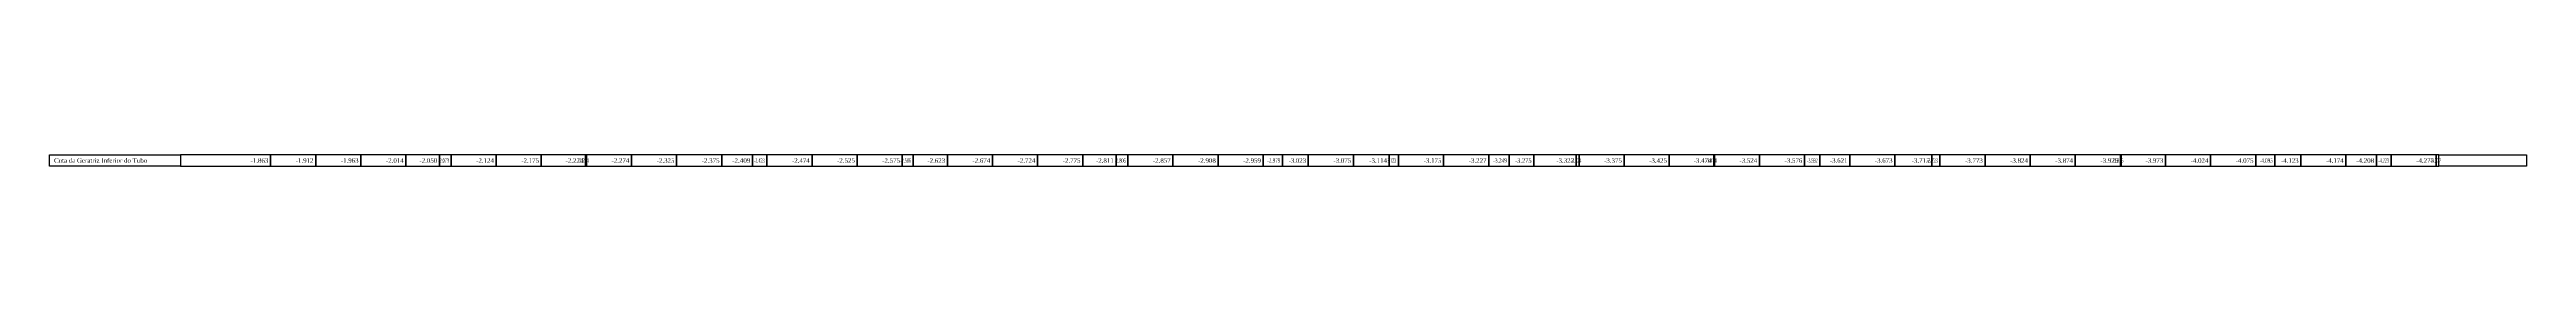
# Model space of a CAD drawing. Extents: x -44 to 14114764, y -20 to 289527804.
# Drawn here: x 361583 to 362132, y 7353880 to 7353882 of the extents above; entities that cross this region are included whole.
import ezdxf
from ezdxf.enums import TextEntityAlignment as Align

# ---------------------------------------------------------------- set-up
doc = ezdxf.new("R2010")
doc.units = 0
doc.layers.add('PS_PERFIL_COTA_LIN', color=7, linetype='Continuous')
doc.layers.add('PS_PERFIL_COTA_TXT', color=5, linetype='Continuous')
doc.styles.get("Standard").update_dxf_attribs({"font": 'times.ttf'})

msp = doc.modelspace()

# ---------------------------------------------------------------- linework, layer by layer
at = {"layer": 'PS_PERFIL_COTA_LIN', "linetype": 'Continuous'}
for points in [[(361612.308, 7353882.163), (361612.308, 7353879.663), (361583.308, 7353879.663), (361583.308, 7353882.163)], [(361612.308, 7353882.163), (361612.308, 7353879.663), (361632.308, 7353879.663), (361632.308, 7353882.163)], [(361632.308, 7353882.163), (361632.308, 7353879.663), (361642.308, 7353879.663), (361642.308, 7353882.163)], [(361642.308, 7353882.163), (361642.308, 7353879.663), (361652.308, 7353879.663), (361652.308, 7353882.163)], [(361652.308, 7353882.163), (361652.308, 7353879.663), (361662.308, 7353879.663), (361662.308, 7353882.163)], [(361662.308, 7353882.163), (361662.308, 7353879.663), (361669.74, 7353879.663), (361669.74, 7353882.163)], [(361669.74, 7353882.163), (361669.74, 7353879.663), (361672.308, 7353879.663), (361672.308, 7353882.163)], [(361672.308, 7353882.163), (361672.308, 7353879.663), (361682.308, 7353879.663), (361682.308, 7353882.163)], [(361682.308, 7353882.163), (361682.308, 7353879.663), (361692.308, 7353879.663), (361692.308, 7353882.163)], [(361692.308, 7353882.163), (361692.308, 7353879.663), (361702.116, 7353879.663), (361702.116, 7353882.163)], [(361702.116, 7353882.163), (361702.116, 7353879.663), (361702.308, 7353879.663), (361702.308, 7353882.163)], [(361702.308, 7353882.163), (361702.308, 7353879.663), (361712.308, 7353879.663), (361712.308, 7353882.163)], [(361712.308, 7353882.163), (361712.308, 7353879.663), (361722.308, 7353879.663), (361722.308, 7353882.163)], [(361722.308, 7353882.163), (361722.308, 7353879.663), (361732.308, 7353879.663), (361732.308, 7353882.163)], [(361732.308, 7353882.163), (361732.308, 7353879.663), (361739.144, 7353879.663), (361739.144, 7353882.163)], [(361739.144, 7353882.163), (361739.144, 7353879.663), (361742.308, 7353879.663), (361742.308, 7353882.163)], [(361742.308, 7353882.163), (361742.308, 7353879.663), (361752.308, 7353879.663), (361752.308, 7353882.163)], [(361752.308, 7353882.163), (361752.308, 7353879.663), (361762.308, 7353879.663), (361762.308, 7353882.163)], [(361762.308, 7353882.163), (361762.308, 7353879.663), (361772.308, 7353879.663), (361772.308, 7353882.163)], [(361772.308, 7353882.163), (361772.308, 7353879.663), (361774.72, 7353879.663), (361774.72, 7353882.163)], [(361774.72, 7353882.163), (361774.72, 7353879.663), (361782.308, 7353879.663), (361782.308, 7353882.163)], [(361782.308, 7353882.163), (361782.308, 7353879.663), (361792.308, 7353879.663), (361792.308, 7353882.163)], [(361792.308, 7353882.163), (361792.308, 7353879.663), (361802.308, 7353879.663), (361802.308, 7353882.163)], [(361802.308, 7353882.163), (361802.308, 7353879.663), (361812.308, 7353879.663), (361812.308, 7353882.163)], [(361812.308, 7353882.163), (361812.308, 7353879.663), (361819.686, 7353879.663), (361819.686, 7353882.163)], [(361819.686, 7353882.163), (361819.686, 7353879.663), (361822.308, 7353879.663), (361822.308, 7353882.163)], [(361822.308, 7353882.163), (361822.308, 7353879.663), (361832.308, 7353879.663), (361832.308, 7353882.163)], [(361832.308, 7353882.163), (361832.308, 7353879.663), (361842.308, 7353879.663), (361842.308, 7353882.163)], [(361842.308, 7353882.163), (361842.308, 7353879.663), (361852.308, 7353879.663), (361852.308, 7353882.163)], [(361852.308, 7353882.163), (361852.308, 7353879.663), (361856.597, 7353879.663), (361856.597, 7353882.163)], [(361856.597, 7353882.163), (361856.597, 7353879.663), (361862.308, 7353879.663), (361862.308, 7353882.163)], [(361862.308, 7353882.163), (361862.308, 7353879.663), (361872.308, 7353879.663), (361872.308, 7353882.163)], [(361872.308, 7353882.163), (361872.308, 7353879.663), (361880.257, 7353879.663), (361880.257, 7353882.163)], [(361880.257, 7353882.163), (361880.257, 7353879.663), (361882.308, 7353879.663), (361882.308, 7353882.163)], [(361882.308, 7353882.163), (361882.308, 7353879.663), (361892.308, 7353879.663), (361892.308, 7353882.163)], [(361892.308, 7353882.163), (361892.308, 7353879.663), (361902.308, 7353879.663), (361902.308, 7353882.163)], [(361902.308, 7353882.163), (361902.308, 7353879.663), (361906.835, 7353879.663), (361906.835, 7353882.163)], [(361906.835, 7353882.163), (361906.835, 7353879.663), (361912.308, 7353879.663), (361912.308, 7353882.163)], [(361912.308, 7353882.163), (361912.308, 7353879.663), (361921.712, 7353879.663), (361921.712, 7353882.163)], [(361921.712, 7353882.163), (361921.712, 7353879.663), (361922.308, 7353879.663), (361922.308, 7353882.163)], [(361922.308, 7353882.163), (361922.308, 7353879.663), (361932.308, 7353879.663), (361932.308, 7353882.163)], [(361932.308, 7353882.163), (361932.308, 7353879.663), (361942.308, 7353879.663), (361942.308, 7353882.163)], [(361942.308, 7353882.163), (361942.308, 7353879.663), (361952.163, 7353879.663), (361952.163, 7353882.163)], [(361952.163, 7353882.163), (361952.163, 7353879.663), (361952.308, 7353879.663), (361952.308, 7353882.163)], [(361952.308, 7353882.163), (361952.308, 7353879.663), (361962.308, 7353879.663), (361962.308, 7353882.163)], [(361962.308, 7353882.163), (361962.308, 7353879.663), (361972.308, 7353879.663), (361972.308, 7353882.163)], [(361972.308, 7353882.163), (361972.308, 7353879.663), (361975.707, 7353879.663), (361975.707, 7353882.163)], [(361975.707, 7353882.163), (361975.707, 7353879.663), (361982.308, 7353879.663), (361982.308, 7353882.163)], [(361982.308, 7353882.163), (361982.308, 7353879.663), (361992.308, 7353879.663), (361992.308, 7353882.163)], [(361992.308, 7353882.163), (361992.308, 7353879.663), (362000.475, 7353879.663), (362000.475, 7353882.163)], [(362000.475, 7353882.163), (362000.475, 7353879.663), (362002.308, 7353879.663), (362002.308, 7353882.163)], [(362002.308, 7353882.163), (362002.308, 7353879.663), (362012.308, 7353879.663), (362012.308, 7353882.163)], [(362012.308, 7353882.163), (362012.308, 7353879.663), (362022.308, 7353879.663), (362022.308, 7353882.163)], [(362022.308, 7353882.163), (362022.308, 7353879.663), (362032.308, 7353879.663), (362032.308, 7353882.163)], [(362032.308, 7353882.163), (362032.308, 7353879.663), (362042.308, 7353879.663), (362042.308, 7353882.163)], [(362042.308, 7353882.163), (362042.308, 7353879.663), (362042.48, 7353879.663), (362042.48, 7353882.163)], [(362042.48, 7353882.163), (362042.48, 7353879.663), (362052.308, 7353879.663), (362052.308, 7353882.163)], [(362052.308, 7353882.163), (362052.308, 7353879.663), (362062.308, 7353879.663), (362062.308, 7353882.163)], [(362062.308, 7353882.163), (362062.308, 7353879.663), (362072.308, 7353879.663), (362072.308, 7353882.163)], [(362072.308, 7353882.163), (362072.308, 7353879.663), (362076.558, 7353879.663), (362076.558, 7353882.163)], [(362076.558, 7353882.163), (362076.558, 7353879.663), (362082.308, 7353879.663), (362082.308, 7353882.163)], [(362082.308, 7353882.163), (362082.308, 7353879.663), (362092.308, 7353879.663), (362092.308, 7353882.163)], [(362092.308, 7353882.163), (362092.308, 7353879.663), (362099.05, 7353879.663), (362099.05, 7353882.163)], [(362099.05, 7353882.163), (362099.05, 7353879.663), (362102.308, 7353879.663), (362102.308, 7353882.163)], [(362102.308, 7353882.163), (362102.308, 7353879.663), (362112.308, 7353879.663), (362112.308, 7353882.163)], [(362112.308, 7353882.163), (362112.308, 7353879.663), (362112.856, 7353879.663), (362112.856, 7353882.163)], [(362132.308, 7353882.163), (362132.308, 7353879.663), (362112.856, 7353879.663), (362112.856, 7353882.163)]]:
    msp.add_lwpolyline(points, close=True, dxfattribs=at)

# ---------------------------------------------------------------- texts
at = {"layer": 'PS_PERFIL_COTA_TXT'}
msp.add_text('Cota da Geratriz Inferior do Tubo', height=1, dxfattribs=at).set_placement((361584.308, 7353880.913), align=Align.MIDDLE_LEFT)
for s, p in [('-1.863', (361631.808, 7353880.913)), ('-1.912', (361641.808, 7353880.913)), ('-1.963', (361651.808, 7353880.913)), ('-2.014', (361661.808, 7353880.913)), ('-2.050', (361669.24, 7353880.913)), ('-2.124', (361681.808, 7353880.913)), ('-2.175', (361691.808, 7353880.913)), ('-2.224', (361701.616, 7353880.913)), ('-2.274', (361711.808, 7353880.913)), ('-2.325', (361721.808, 7353880.913)), ('-2.375', (361731.808, 7353880.913)), ('-2.474', (361751.808, 7353880.913)), ('-2.525', (361761.808, 7353880.913)), ('-2.575', (361771.808, 7353880.913)), ('-2.623', (361781.808, 7353880.913)), ('-2.674', (361791.808, 7353880.913)), ('-2.724', (361801.808, 7353880.913)), ('-2.775', (361811.808, 7353880.913)), ('-2.811', (361819.186, 7353880.913)), ('-2.857', (361831.808, 7353880.913)), ('-2.908', (361841.808, 7353880.913)), ('-2.959', (361851.808, 7353880.913)), ('-3.075', (361871.808, 7353880.913)), ('-3.114', (361879.757, 7353880.913)), ('-3.175', (361891.808, 7353880.913)), ('-3.227', (361901.808, 7353880.913)), ('-3.322', (361921.212, 7353880.913)), ('-3.375', (361931.808, 7353880.913)), ('-3.425', (361941.808, 7353880.913)), ('-3.474', (361951.663, 7353880.913)), ('-3.524', (361961.808, 7353880.913)), ('-3.576', (361971.808, 7353880.913)), ('-3.673', (361991.808, 7353880.913)), ('-3.715', (361999.975, 7353880.913)), ('-3.773', (362011.808, 7353880.913)), ('-3.824', (362021.808, 7353880.913)), ('-3.874', (362031.808, 7353880.913)), ('-3.925', (362041.808, 7353880.913)), ('-3.973', (362051.808, 7353880.913)), ('-4.024', (362061.808, 7353880.913)), ('-4.075', (362071.808, 7353880.913)), ('-4.174', (362091.808, 7353880.913)), ('-4.275', (362111.808, 7353880.913))]:
    msp.add_text(s, height=1, dxfattribs=at).set_placement(p, align=Align.MIDDLE_RIGHT)
for s, width, p in [('-2.073', 0.5, (361671.808, 7353880.913)), ('-2.224', 0.5, (361702.808, 7353880.913)), ('-2.409', 0.976537, (361738.644, 7353880.913)), ('-2.423', 0.5, (361741.808, 7353880.913)), ('-2.586', 0.5, (361774.22, 7353880.913)), ('-2.806', 0.5, (361821.808, 7353880.913)), ('-2.979', 0.612694, (361856.097, 7353880.913)), ('-3.023', 0.815877, (361861.808, 7353880.913)), ('-3.123', 0.5, (361881.808, 7353880.913)), ('-3.249', 0.646653, (361906.335, 7353880.913)), ('-3.275', 0.781918, (361911.808, 7353880.913)), ('-3.324', 0.5, (361922.808, 7353880.913)), ('-3.474', 0.5, (361952.808, 7353880.913)), ('-3.592', 0.5, (361975.207, 7353880.913)), ('-3.621', 0.942984, (361981.808, 7353880.913)), ('-3.723', 0.5, (362001.808, 7353880.913)), ('-3.925', 0.5, (362042.98, 7353880.913)), ('-4.095', 0.607027, (362076.058, 7353880.913)), ('-4.123', 0.821544, (362081.808, 7353880.913)), ('-4.208', 0.963092, (362098.55, 7353880.913)), ('-4.223', 0.5, (362101.808, 7353880.913)), ('-4.277', 0.5, (362113.356, 7353880.913))]:
    msp.add_text(s, height=1, dxfattribs=dict(at, width=width)).set_placement(p, align=Align.MIDDLE_RIGHT)

doc.saveas('drawing.dxf')
